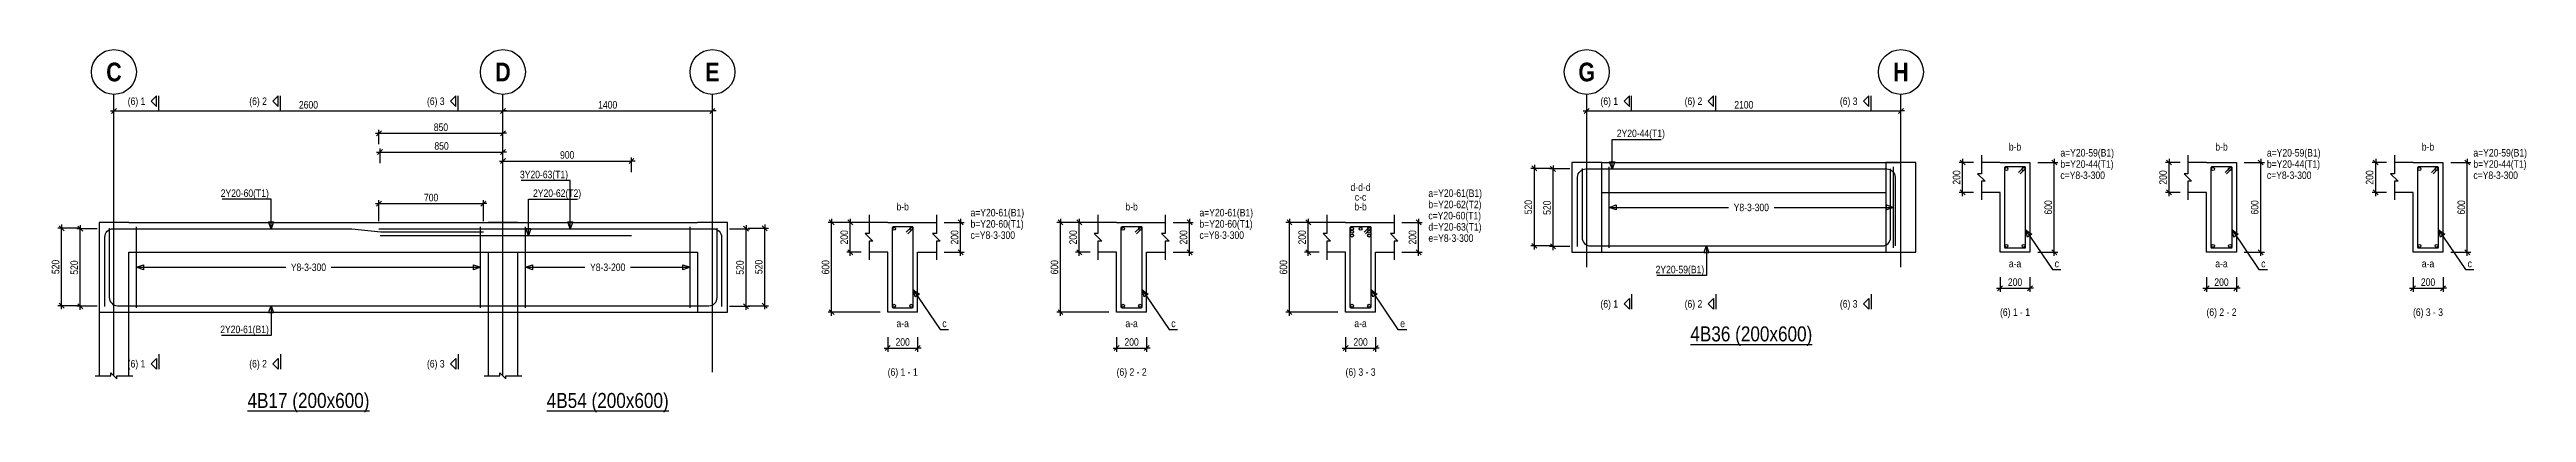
# Model space of a CAD drawing. Extents: x 0 to 206258, y -403073 to 0.
# Drawn here: x 12479 to 45589, y -291014 to -286164 of the extents above; entities that cross this region are included whole.
import ezdxf
from ezdxf.enums import TextEntityAlignment as Align
from ezdxf.lldxf.tags import DXFTag

# ---------------------------------------------------------------- set-up
doc = ezdxf.new("R2010")
doc.units = 0
doc.header["$LTSCALE"] = 1000
for name, color, linetype in [('Axis Circle(Dir 2)', 150, 'Continuous'), ('Axis Label(Dir 1)', 7, 'Continuous'), ('Axis Line(Dir 2)', 150, 'CENTER2'), ('Break Line', 5, 'Continuous'), ('Dimension Line', 5, 'Continuous'), ('Front Elevation Line', 40, 'Continuous'), ('Leader Line', 5, 'Continuous'), ('Link Line', 3, 'Continuous'), ('Rebar Label', 6, 'Continuous'), ('Rebar Line', 7, 'Continuous'), ('Section Label', 1, 'Continuous'), ('Section Line', 1, 'Continuous'), ('Top Rebar Label', 6, 'Continuous'), ('Top Rebar Line', 7, 'Continuous')]:
    doc.layers.add(name, color=color, linetype=linetype)
for name, color, linetype, true_color in [('Back Elevation Line', 191, 'HIDDEN2', 0xd4aaff), ('Beam Label(D)', 94, 'Continuous', 0x008100), ('Beam Line(D)', 112, 'Continuous', 0x00bd5e), ('Link Label', 94, 'Continuous', 0x008100)]:
    doc.layers.add(name, color=color, linetype=linetype, true_color=true_color)
doc.styles.add('Axis Label(Dir 1)', font='ARIALNB.TTF', dxfattribs={"height": 250})
doc.styles.add('Beam Label(D)', font='ARIALN.TTF', dxfattribs={"height": 200})
doc.styles.add('Dimension Text', font='ARIALN.TTF', dxfattribs={"height": 100})
doc.styles.add('Link Label', font='ARIALN.TTF', dxfattribs={"height": 100})
doc.styles.add('Rebar Label', font='ARIALN.TTF', dxfattribs={"height": 100})
doc.styles.add('Section Label', font='ARIALN.TTF', dxfattribs={"height": 100})
doc.styles.add('Top Rebar Label', font='ARIALN.TTF', dxfattribs={"height": 100})
tags = doc.linetypes.add('CENTER2', pattern=[1.125, 0.75, -0.125, 0.125, -0.125]).pattern_tags.tags
tags[10:11] = [DXFTag(74, 4), DXFTag(75, 0), DXFTag(340, '0'), DXFTag(46, 0.0), DXFTag(50, 0.0), DXFTag(44, 0.0), DXFTag(45, 0.0)]
tags[8:9] = [DXFTag(74, 4), DXFTag(75, 0), DXFTag(340, '0'), DXFTag(46, 0.0), DXFTag(50, 0.0), DXFTag(44, 0.0), DXFTag(45, 0.0)]
tags[6:7] = [DXFTag(74, 4), DXFTag(75, 0), DXFTag(340, '0'), DXFTag(46, 0.0), DXFTag(50, 0.0), DXFTag(44, 0.0), DXFTag(45, 0.0)]
tags[4:5] = [DXFTag(74, 4), DXFTag(75, 0), DXFTag(340, '0'), DXFTag(46, 0.0), DXFTag(50, 0.0), DXFTag(44, 0.0), DXFTag(45, 0.0)]
tags = doc.linetypes.add('HIDDEN2', pattern=[0.1875, 0.125, -0.0625]).pattern_tags.tags
tags[6:7] = [DXFTag(74, 4), DXFTag(75, 0), DXFTag(340, '0'), DXFTag(46, 0.0), DXFTag(50, 0.0), DXFTag(44, 0.0), DXFTag(45, 0.0)]
tags[4:5] = [DXFTag(74, 4), DXFTag(75, 0), DXFTag(340, '0'), DXFTag(46, 0.0), DXFTag(50, 0.0), DXFTag(44, 0.0), DXFTag(45, 0.0)]
doc.dimstyles.new('BEAM', dxfattribs={"dimtxt": 100, "dimasz": 30, "dimexe": 48.3, "dimexo": 103.5, "dimgap": 30, "dimtad": 1, "dimtoh": 1, "dimdec": 1, "dimlfac": 0.5, "dimdsep": 46, "dimtxsty": 'Dimension Text', "dimblk": 'PCDIM_TICK', "dimcen": 0.09, "dimclrd": 5, "dimclre": 5, "dimclrt": 5, "dimadec": 1, "dimazin": 0, "dimtp": 1, "dimtm": 1, "dimtfac": 1, "dimtdec": 4, "dimtofl": 0, "dimtmove": 0, "dimatfit": 3, "dimfxl": 1, "dimtolj": 1, "dimtzin": 0, "dimarcsym": 0})

msp = doc.modelspace()

# ---------------------------------------------------------------- texts
at = {"layer": 'Axis Label(Dir 1)', "transparency": 33554687, "style": 'Axis Label(Dir 1)'}
for s, p in [('C', (13340.146, -286464.284)), ('D', (18540.146, -286464.284)), ('E', (21340.146, -286464.284)), ('G', (33027.055, -286464.284)), ('H', (37227.055, -286464.284))]:
    msp.add_text(s, height=250, dxfattribs=at).set_placement(p, align=Align.MIDDLE_CENTER)
at = {"layer": 'Beam Label(D)', "transparency": 33554687, "style": 'Beam Label(D)'}
for s, p in [('%%U4B36 (200x600)', (35227.055, -289864.284)), ('%%U4B17 (200x600)', (15940.146, -290754.284)), ('%%U4B54 (200x600)', (19940.146, -290754.284))]:
    msp.add_text(s, height=200, dxfattribs=at).set_placement(p, align=Align.TOP_CENTER)
at = {"layer": 'Link Label', "transparency": 33554687, "style": 'Link Label'}
for s, p in [(' c=Y8-3-300', (39327.055, -287894.284)), (' c=Y8-3-300', (42087.294, -287894.284)), (' c=Y8-3-300', (44847.532, -287894.284)), (' c=Y8-3-300', (24758.146, -288694.284)), (' c=Y8-3-300', (27818.384, -288694.284)), (' e=Y8-3-300', (30878.623, -288734.284)), ('c', (39282.055, -289074.284)), ('c', (42042.294, -289074.284)), ('c', (44802.532, -289074.284)), ('c', (24413.146, -289874.284)), ('c', (27473.384, -289874.284)), ('e', (30533.623, -289874.284))]:
    msp.add_text(s, height=100, dxfattribs=at).set_placement(p)
for s, p in [('Y8-3-300', (35227.055, -288274.284)), ('Y8-3-300', (15940.146, -289074.284)), ('Y8-3-200', (19940.146, -289074.284))]:
    msp.add_text(s, height=100, dxfattribs=at).set_placement(p, align=Align.MIDDLE_CENTER)
at = {"layer": 'Rebar Label', "transparency": 33554687, "style": 'Rebar Label'}
for s, p in [('b-b', (38752.055, -287544.284)), ('b-b', (41512.294, -287544.284)), ('b-b', (44272.532, -287544.284)), ('d-d-d', (30003.623, -288084.284)), ('b-b', (23883.146, -288344.284)), ('b-b', (26943.384, -288344.284)), ('b-b', (30003.623, -288344.284)), ('c-c', (30003.623, -288214.284)), ('a-a', (38752.055, -289104.284)), ('a-a', (41512.294, -289104.284)), ('a-a', (44272.532, -289104.284)), ('a-a', (23883.146, -289904.284)), ('a-a', (26943.384, -289904.284)), ('a-a', (30003.623, -289904.284))]:
    msp.add_text(s, height=100, dxfattribs=at).set_placement(p, align=Align.BOTTOM_CENTER)
for s, p in [(' a=Y20-59(B1)', (39327.055, -287594.284)), (' a=Y20-59(B1)', (42087.294, -287594.284)), (' a=Y20-59(B1)', (44847.532, -287594.284)), (' a=Y20-61(B1)', (30878.623, -288134.284)), (' a=Y20-61(B1)', (24758.146, -288394.284)), (' a=Y20-61(B1)', (27818.384, -288394.284))]:
    msp.add_text(s, height=100, dxfattribs=at).set_placement(p)
for s, p in [(' 2Y20-59(B1)', (34597.055, -289154.284)), (' 2Y20-61(B1)', (15410.146, -289954.284))]:
    msp.add_text(s, height=100, dxfattribs=at).set_placement(p, align=Align.RIGHT)
at = {"layer": 'Section Label', "transparency": 33554687, "style": 'Section Label'}
for s, p in [('(6) 1', (13759.435, -286854.994)), ('(6) 2', (15384.435, -286854.994)), ('(6) 3', (17759.435, -286854.994)), ('(6) 1', (33446.344, -286854.994)), ('(6) 2', (34571.344, -286854.994)), ('(6) 3', (36646.344, -286854.994)), ('(6) 1', (33446.344, -289563.573)), ('(6) 2', (34571.344, -289563.573)), ('(6) 3', (36646.344, -289563.573)), ('(6) 1', (13759.435, -290363.573)), ('(6) 2', (15384.435, -290363.573)), ('(6) 3', (17759.435, -290363.573))]:
    msp.add_text(s, height=100, dxfattribs=at).set_placement(p, align=Align.MIDDLE_RIGHT)
for s, p in [('(6) 1 - 1', (38752.055, -289754.284)), ('(6) 2 - 2', (41512.294, -289754.284)), ('(6) 3 - 3', (44272.532, -289754.284)), ('(6) 1 - 1', (23883.146, -290554.284)), ('(6) 2 - 2', (26943.384, -290554.284)), ('(6) 3 - 3', (30003.623, -290554.284))]:
    msp.add_text(s, height=100, dxfattribs=at).set_placement(p, align=Align.BOTTOM_CENTER)
at = {"layer": 'Top Rebar Label', "transparency": 33554687, "style": 'Top Rebar Label'}
for s, p in [(' 2Y20-44(T1)', (33397.055, -287334.284)), (' b=Y20-44(T1)', (39327.055, -287744.284)), (' b=Y20-44(T1)', (42087.294, -287744.284)), (' b=Y20-44(T1)', (44847.532, -287744.284)), (' 2Y20-62(T2)', (18910.146, -288134.284)), (' c=Y20-60(T1)', (30878.623, -288434.284)), (' b=Y20-62(T2)', (30878.623, -288284.284)), (' b=Y20-60(T1)', (24758.146, -288544.284)), (' b=Y20-60(T1)', (27818.384, -288544.284)), (' d=Y20-63(T1)', (30878.623, -288584.284))]:
    msp.add_text(s, height=100, dxfattribs=at).set_placement(p)
for s, p in [(' 2Y20-60(T1)', (15410.146, -288134.284)), (' 3Y20-63(T1)', (19410.146, -287884.284))]:
    msp.add_text(s, height=100, dxfattribs=at).set_placement(p, align=Align.RIGHT)

# ---------------------------------------------------------------- blocks, each defined once
blk = doc.blocks.new('PCDIM_TICK')
at = {"layer": 'Dimension Line', "color": 0, "transparency": 33554687}
for p, q in [((1.1, 1.1), (-1.1, -1.1)), ((1.6, 0), (0, 0))]:
    blk.add_line(p, q, dxfattribs=at)
blk = doc.blocks.new('*U3572')
at = {"layer": 'Dimension Line', "color": 5, "true_color": 0x0000ff, "transparency": 16777216}
for p, q in [((16882, -288457), (16882, -288176)), ((16882, -288224), (18278, -288224)), ((18278, -288457), (18278, -288176))]:
    blk.add_line(p, q, dxfattribs=at)
at = {"layer": 'Dimension Line', "color": 5, "true_color": 0x0000ff, "transparency": 16777216, "xscale": 30, "yscale": 30, "rotation": 180.0000000000004}
blk.add_blockref('PCDIM_TICK', (16882, -288224), dxfattribs=at)
at = {"layer": 'Dimension Line', "color": 5, "true_color": 0x0000ff, "transparency": 16777216, "xscale": 30, "yscale": 30}
blk.add_blockref('PCDIM_TICK', (18278, -288224), dxfattribs=at)
at = {"layer": 'Dimension Line', "color": 5, "true_color": 0x0000ff, "transparency": 16777216, "insert": (17580, -288194), "char_height": 100, "width": 180.83, "attachment_point": 8, "style": 'Dimension Text'}
blk.add_mtext('700', dxfattribs=at)
blk = doc.blocks.new('*U3573')
at = {"layer": 'Dimension Line', "color": 5, "true_color": 0x0000ff, "transparency": 16777216}
for p, q in [((16898, -287681), (16898, -287486)), ((16898, -287534), (18540, -287534)), ((18540, -287681), (18540, -287486))]:
    blk.add_line(p, q, dxfattribs=at)
at = {"layer": 'Dimension Line', "color": 5, "true_color": 0x0000ff, "transparency": 16777216, "xscale": 30, "yscale": 30, "rotation": 180.0000000000004}
blk.add_blockref('PCDIM_TICK', (16898, -287534), dxfattribs=at)
at = {"layer": 'Dimension Line', "color": 5, "true_color": 0x0000ff, "transparency": 16777216, "xscale": 30, "yscale": 30}
blk.add_blockref('PCDIM_TICK', (18540, -287534), dxfattribs=at)
at = {"layer": 'Dimension Line', "color": 5, "true_color": 0x0000ff, "transparency": 16777216, "insert": (17719, -287504), "char_height": 100, "width": 181.5, "attachment_point": 8, "style": 'Dimension Text'}
blk.add_mtext('850', dxfattribs=at)
blk = doc.blocks.new('*U3574')
at = {"layer": 'Dimension Line', "color": 5, "true_color": 0x0000ff, "transparency": 16777216}
for p, q in [((16882, -287431), (16882, -287236)), ((16882, -287284), (18540, -287284)), ((18540, -287431), (18540, -287236))]:
    blk.add_line(p, q, dxfattribs=at)
at = {"layer": 'Dimension Line', "color": 5, "true_color": 0x0000ff, "transparency": 16777216, "xscale": 30, "yscale": 30, "rotation": 180.0000000000004}
blk.add_blockref('PCDIM_TICK', (16882, -287284), dxfattribs=at)
at = {"layer": 'Dimension Line', "color": 5, "true_color": 0x0000ff, "transparency": 16777216, "xscale": 30, "yscale": 30}
blk.add_blockref('PCDIM_TICK', (18540, -287284), dxfattribs=at)
at = {"layer": 'Dimension Line', "color": 5, "true_color": 0x0000ff, "transparency": 16777216, "insert": (17711, -287254), "char_height": 100, "width": 181.5, "attachment_point": 8, "style": 'Dimension Text'}
blk.add_mtext('850', dxfattribs=at)
blk = doc.blocks.new('*U3575')
at = {"layer": 'Dimension Line', "color": 5, "true_color": 0x0000ff, "transparency": 16777216}
for p, q in [((13115, -288560), (12842, -288560)), ((12890, -289596), (12890, -288560)), ((13115, -289596), (12842, -289596))]:
    blk.add_line(p, q, dxfattribs=at)
at = {"layer": 'Dimension Line', "color": 5, "true_color": 0x0000ff, "transparency": 16777216, "xscale": 30, "yscale": 30}
for p, rotation in [((12890, -288560), 89.99999999999447), ((12890, -289596), 269.9999999999834)]:
    blk.add_blockref('PCDIM_TICK', p, dxfattribs=dict(at, rotation=rotation))
at = {"layer": 'Dimension Line', "color": 5, "true_color": 0x0000ff, "transparency": 16777216, "insert": (12860, -289078), "char_height": 100, "width": 181.5, "attachment_point": 8, "rotation": 90, "style": 'Dimension Text'}
blk.add_mtext('520', dxfattribs=at)
blk = doc.blocks.new('*U3576')
at = {"layer": 'Dimension Line', "color": 5, "true_color": 0x0000ff, "transparency": 16777216}
for p, q in [((12865, -288552), (12592, -288552)), ((12640, -289588), (12640, -288552)), ((12865, -289588), (12592, -289588))]:
    blk.add_line(p, q, dxfattribs=at)
at = {"layer": 'Dimension Line', "color": 5, "true_color": 0x0000ff, "transparency": 16777216, "xscale": 30, "yscale": 30}
for p, rotation in [((12640, -288552), 89.99999999999447), ((12640, -289588), 269.9999999999834)]:
    blk.add_blockref('PCDIM_TICK', p, dxfattribs=dict(at, rotation=rotation))
at = {"layer": 'Dimension Line', "color": 5, "true_color": 0x0000ff, "transparency": 16777216, "insert": (12610, -289070), "char_height": 100, "width": 181.5, "attachment_point": 8, "rotation": 90, "style": 'Dimension Text'}
blk.add_mtext('520', dxfattribs=at)
blk = doc.blocks.new('*U3577')
at = {"layer": 'Dimension Line', "color": 5, "true_color": 0x0000ff, "transparency": 16777216}
for p, q in [((13340, -287131), (13340, -286936)), ((13340, -286984), (18540, -286984)), ((18540, -287131), (18540, -286936))]:
    blk.add_line(p, q, dxfattribs=at)
at = {"layer": 'Dimension Line', "color": 5, "true_color": 0x0000ff, "transparency": 16777216, "xscale": 30, "yscale": 30, "rotation": 180.0000000000004}
blk.add_blockref('PCDIM_TICK', (13340, -286984), dxfattribs=at)
at = {"layer": 'Dimension Line', "color": 5, "true_color": 0x0000ff, "transparency": 16777216, "xscale": 30, "yscale": 30}
blk.add_blockref('PCDIM_TICK', (18540, -286984), dxfattribs=at)
at = {"layer": 'Dimension Line', "color": 5, "true_color": 0x0000ff, "transparency": 16777216, "insert": (15940, -286954), "char_height": 100, "width": 247.25, "attachment_point": 8, "style": 'Dimension Text'}
blk.add_mtext('2600', dxfattribs=at)
blk = doc.blocks.new('*U3590')
at = {"layer": 'Dimension Line', "color": 5, "true_color": 0x0000ff, "transparency": 16777216}
for p, q in [((18540, -287801), (18540, -287606)), ((18540, -287654), (20258, -287654)), ((20258, -287801), (20258, -287606))]:
    blk.add_line(p, q, dxfattribs=at)
at = {"layer": 'Dimension Line', "color": 5, "true_color": 0x0000ff, "transparency": 16777216, "xscale": 30, "yscale": 30, "rotation": 180.0000000000004}
blk.add_blockref('PCDIM_TICK', (18540, -287654), dxfattribs=at)
at = {"layer": 'Dimension Line', "color": 5, "true_color": 0x0000ff, "transparency": 16777216, "xscale": 30, "yscale": 30}
blk.add_blockref('PCDIM_TICK', (20258, -287654), dxfattribs=at)
at = {"layer": 'Dimension Line', "color": 5, "true_color": 0x0000ff, "transparency": 16777216, "insert": (19399, -287624), "char_height": 100, "width": 181.5, "attachment_point": 8, "style": 'Dimension Text'}
blk.add_mtext('900', dxfattribs=at)
blk = doc.blocks.new('*U3591')
at = {"layer": 'Dimension Line', "color": 5, "true_color": 0x0000ff, "transparency": 16777216}
for p, q in [((21566, -288560), (21838, -288560)), ((21790, -289596), (21790, -288560)), ((21566, -289596), (21838, -289596))]:
    blk.add_line(p, q, dxfattribs=at)
at = {"layer": 'Dimension Line', "color": 5, "true_color": 0x0000ff, "transparency": 16777216, "xscale": 30, "yscale": 30}
for p, rotation in [((21790, -288560), 89.99999999999447), ((21790, -289596), 269.9999999999834)]:
    blk.add_blockref('PCDIM_TICK', p, dxfattribs=dict(at, rotation=rotation))
at = {"layer": 'Dimension Line', "color": 5, "true_color": 0x0000ff, "transparency": 16777216, "insert": (21760, -289078), "char_height": 100, "width": 181.5, "attachment_point": 8, "rotation": 90, "style": 'Dimension Text'}
blk.add_mtext('520', dxfattribs=at)
blk = doc.blocks.new('*U3592')
at = {"layer": 'Dimension Line', "color": 5, "true_color": 0x0000ff, "transparency": 16777216}
for p, q in [((21816, -288552), (22088, -288552)), ((22040, -289588), (22040, -288552)), ((21816, -289588), (22088, -289588))]:
    blk.add_line(p, q, dxfattribs=at)
at = {"layer": 'Dimension Line', "color": 5, "true_color": 0x0000ff, "transparency": 16777216, "xscale": 30, "yscale": 30}
for p, rotation in [((22040, -288552), 89.99999999999447), ((22040, -289588), 269.9999999999834)]:
    blk.add_blockref('PCDIM_TICK', p, dxfattribs=dict(at, rotation=rotation))
at = {"layer": 'Dimension Line', "color": 5, "true_color": 0x0000ff, "transparency": 16777216, "insert": (22010, -289070), "char_height": 100, "width": 181.5, "attachment_point": 8, "rotation": 90, "style": 'Dimension Text'}
blk.add_mtext('520', dxfattribs=at)
blk = doc.blocks.new('*U3593')
at = {"layer": 'Dimension Line', "color": 5, "true_color": 0x0000ff, "transparency": 16777216}
for p, q in [((18540, -287131), (18540, -286936)), ((18540, -286984), (21340, -286984)), ((21340, -287131), (21340, -286936))]:
    blk.add_line(p, q, dxfattribs=at)
at = {"layer": 'Dimension Line', "color": 5, "true_color": 0x0000ff, "transparency": 16777216, "xscale": 30, "yscale": 30, "rotation": 180.0000000000004}
blk.add_blockref('PCDIM_TICK', (18540, -286984), dxfattribs=at)
at = {"layer": 'Dimension Line', "color": 5, "true_color": 0x0000ff, "transparency": 16777216, "xscale": 30, "yscale": 30}
blk.add_blockref('PCDIM_TICK', (21340, -286984), dxfattribs=at)
at = {"layer": 'Dimension Line', "color": 5, "true_color": 0x0000ff, "transparency": 16777216, "insert": (19940, -286954), "char_height": 100, "width": 238.4, "attachment_point": 8, "style": 'Dimension Text'}
blk.add_mtext('1400', dxfattribs=at)
blk = doc.blocks.new('*U3578')
at = {"layer": 'Dimension Line', "color": 5, "true_color": 0x0000ff, "transparency": 16777216}
for p, q in [((24437, -288474), (24706, -288474)), ((24658, -288874), (24658, -288474)), ((24437, -288874), (24706, -288874))]:
    blk.add_line(p, q, dxfattribs=at)
at = {"layer": 'Dimension Line', "color": 5, "true_color": 0x0000ff, "transparency": 16777216, "xscale": 30, "yscale": 30}
for p, rotation in [((24658, -288474), 89.99999999999447), ((24658, -288874), 269.9999999999834)]:
    blk.add_blockref('PCDIM_TICK', p, dxfattribs=dict(at, rotation=rotation))
at = {"layer": 'Dimension Line', "color": 5, "true_color": 0x0000ff, "transparency": 16777216, "insert": (24628, -288674), "char_height": 100, "width": 182.77, "attachment_point": 8, "rotation": 90, "style": 'Dimension Text'}
blk.add_mtext('200', dxfattribs=at)
blk = doc.blocks.new('*U3579')
at = {"layer": 'Dimension Line', "color": 5, "true_color": 0x0000ff, "transparency": 16777216}
for p, q in [((23330, -288474), (23135, -288474)), ((23183, -288874), (23183, -288474)), ((23330, -288874), (23135, -288874))]:
    blk.add_line(p, q, dxfattribs=at)
at = {"layer": 'Dimension Line', "color": 5, "true_color": 0x0000ff, "transparency": 16777216, "xscale": 30, "yscale": 30}
for p, rotation in [((23183, -288474), 89.99999999999447), ((23183, -288874), 269.9999999999834)]:
    blk.add_blockref('PCDIM_TICK', p, dxfattribs=dict(at, rotation=rotation))
at = {"layer": 'Dimension Line', "color": 5, "true_color": 0x0000ff, "transparency": 16777216, "insert": (23153, -288674), "char_height": 100, "width": 182.77, "attachment_point": 8, "rotation": 90, "style": 'Dimension Text'}
blk.add_mtext('200', dxfattribs=at)
blk = doc.blocks.new('*U3580')
at = {"layer": 'Dimension Line', "color": 5, "true_color": 0x0000ff, "transparency": 16777216}
for p, q in [((23580, -288474), (22885, -288474)), ((22933, -289674), (22933, -288474)), ((23580, -289674), (22885, -289674))]:
    blk.add_line(p, q, dxfattribs=at)
at = {"layer": 'Dimension Line', "color": 5, "true_color": 0x0000ff, "transparency": 16777216, "xscale": 30, "yscale": 30}
for p, rotation in [((22933, -288474), 89.99999999999447), ((22933, -289674), 269.9999999999834)]:
    blk.add_blockref('PCDIM_TICK', p, dxfattribs=dict(at, rotation=rotation))
at = {"layer": 'Dimension Line', "color": 5, "true_color": 0x0000ff, "transparency": 16777216, "insert": (22903, -289074), "char_height": 100, "width": 181.97, "attachment_point": 8, "rotation": 90, "style": 'Dimension Text'}
blk.add_mtext('600', dxfattribs=at)
blk = doc.blocks.new('*U3581')
at = {"layer": 'Dimension Line', "color": 5, "true_color": 0x0000ff, "transparency": 16777216}
for p, q in [((23683, -290008), (23683, -290203)), ((24083, -290008), (24083, -290203)), ((23683, -290154), (24083, -290154))]:
    blk.add_line(p, q, dxfattribs=at)
at = {"layer": 'Dimension Line', "color": 5, "true_color": 0x0000ff, "transparency": 16777216, "xscale": 30, "yscale": 30, "rotation": 180.0000000000004}
blk.add_blockref('PCDIM_TICK', (23683, -290154), dxfattribs=at)
at = {"layer": 'Dimension Line', "color": 5, "true_color": 0x0000ff, "transparency": 16777216, "xscale": 30, "yscale": 30}
blk.add_blockref('PCDIM_TICK', (24083, -290154), dxfattribs=at)
at = {"layer": 'Dimension Line', "color": 5, "true_color": 0x0000ff, "transparency": 16777216, "insert": (23883, -290124), "char_height": 100, "width": 182.77, "attachment_point": 8, "style": 'Dimension Text'}
blk.add_mtext('200', dxfattribs=at)
blk = doc.blocks.new('*U3582')
at = {"layer": 'Dimension Line', "color": 5, "true_color": 0x0000ff, "transparency": 16777216}
for p, q in [((27497, -288474), (27767, -288474)), ((27718, -288874), (27718, -288474)), ((27497, -288874), (27767, -288874))]:
    blk.add_line(p, q, dxfattribs=at)
at = {"layer": 'Dimension Line', "color": 5, "true_color": 0x0000ff, "transparency": 16777216, "xscale": 30, "yscale": 30}
for p, rotation in [((27718, -288474), 89.99999999999447), ((27718, -288874), 269.9999999999834)]:
    blk.add_blockref('PCDIM_TICK', p, dxfattribs=dict(at, rotation=rotation))
at = {"layer": 'Dimension Line', "color": 5, "true_color": 0x0000ff, "transparency": 16777216, "insert": (27688, -288674), "char_height": 100, "width": 182.77, "attachment_point": 8, "rotation": 90, "style": 'Dimension Text'}
blk.add_mtext('200', dxfattribs=at)
blk = doc.blocks.new('*U3583')
at = {"layer": 'Dimension Line', "color": 5, "true_color": 0x0000ff, "transparency": 16777216}
for p, q in [((26390, -288474), (26195, -288474)), ((26243, -288874), (26243, -288474)), ((26390, -288874), (26195, -288874))]:
    blk.add_line(p, q, dxfattribs=at)
at = {"layer": 'Dimension Line', "color": 5, "true_color": 0x0000ff, "transparency": 16777216, "xscale": 30, "yscale": 30}
for p, rotation in [((26243, -288474), 89.99999999999447), ((26243, -288874), 269.9999999999834)]:
    blk.add_blockref('PCDIM_TICK', p, dxfattribs=dict(at, rotation=rotation))
at = {"layer": 'Dimension Line', "color": 5, "true_color": 0x0000ff, "transparency": 16777216, "insert": (26213, -288674), "char_height": 100, "width": 182.77, "attachment_point": 8, "rotation": 90, "style": 'Dimension Text'}
blk.add_mtext('200', dxfattribs=at)
blk = doc.blocks.new('*U3584')
at = {"layer": 'Dimension Line', "color": 5, "true_color": 0x0000ff, "transparency": 16777216}
for p, q in [((26640, -288474), (25945, -288474)), ((25993, -289674), (25993, -288474)), ((26640, -289674), (25945, -289674))]:
    blk.add_line(p, q, dxfattribs=at)
at = {"layer": 'Dimension Line', "color": 5, "true_color": 0x0000ff, "transparency": 16777216, "xscale": 30, "yscale": 30}
for p, rotation in [((25993, -288474), 89.99999999999447), ((25993, -289674), 269.9999999999834)]:
    blk.add_blockref('PCDIM_TICK', p, dxfattribs=dict(at, rotation=rotation))
at = {"layer": 'Dimension Line', "color": 5, "true_color": 0x0000ff, "transparency": 16777216, "insert": (25963, -289074), "char_height": 100, "width": 181.97, "attachment_point": 8, "rotation": 90, "style": 'Dimension Text'}
blk.add_mtext('600', dxfattribs=at)
blk = doc.blocks.new('*U3585')
at = {"layer": 'Dimension Line', "color": 5, "true_color": 0x0000ff, "transparency": 16777216}
for p, q in [((26743, -290008), (26743, -290203)), ((27143, -290008), (27143, -290203)), ((26743, -290154), (27143, -290154))]:
    blk.add_line(p, q, dxfattribs=at)
at = {"layer": 'Dimension Line', "color": 5, "true_color": 0x0000ff, "transparency": 16777216, "xscale": 30, "yscale": 30, "rotation": 180.0000000000004}
blk.add_blockref('PCDIM_TICK', (26743, -290154), dxfattribs=at)
at = {"layer": 'Dimension Line', "color": 5, "true_color": 0x0000ff, "transparency": 16777216, "xscale": 30, "yscale": 30}
blk.add_blockref('PCDIM_TICK', (27143, -290154), dxfattribs=at)
at = {"layer": 'Dimension Line', "color": 5, "true_color": 0x0000ff, "transparency": 16777216, "insert": (26943, -290124), "char_height": 100, "width": 182.77, "attachment_point": 8, "style": 'Dimension Text'}
blk.add_mtext('200', dxfattribs=at)
blk = doc.blocks.new('*U3586')
at = {"layer": 'Dimension Line', "color": 5, "true_color": 0x0000ff, "transparency": 16777216}
for p, q in [((30557, -288474), (30827, -288474)), ((30779, -288874), (30779, -288474)), ((30557, -288874), (30827, -288874))]:
    blk.add_line(p, q, dxfattribs=at)
at = {"layer": 'Dimension Line', "color": 5, "true_color": 0x0000ff, "transparency": 16777216, "xscale": 30, "yscale": 30}
for p, rotation in [((30779, -288474), 89.99999999999447), ((30779, -288874), 269.9999999999834)]:
    blk.add_blockref('PCDIM_TICK', p, dxfattribs=dict(at, rotation=rotation))
at = {"layer": 'Dimension Line', "color": 5, "true_color": 0x0000ff, "transparency": 16777216, "insert": (30749, -288674), "char_height": 100, "width": 182.77, "attachment_point": 8, "rotation": 90, "style": 'Dimension Text'}
blk.add_mtext('200', dxfattribs=at)
blk = doc.blocks.new('*U3587')
at = {"layer": 'Dimension Line', "color": 5, "true_color": 0x0000ff, "transparency": 16777216}
for p, q in [((29450, -288474), (29255, -288474)), ((29304, -288874), (29304, -288474)), ((29450, -288874), (29255, -288874))]:
    blk.add_line(p, q, dxfattribs=at)
at = {"layer": 'Dimension Line', "color": 5, "true_color": 0x0000ff, "transparency": 16777216, "xscale": 30, "yscale": 30}
for p, rotation in [((29304, -288474), 89.99999999999447), ((29304, -288874), 269.9999999999834)]:
    blk.add_blockref('PCDIM_TICK', p, dxfattribs=dict(at, rotation=rotation))
at = {"layer": 'Dimension Line', "color": 5, "true_color": 0x0000ff, "transparency": 16777216, "insert": (29274, -288674), "char_height": 100, "width": 182.77, "attachment_point": 8, "rotation": 90, "style": 'Dimension Text'}
blk.add_mtext('200', dxfattribs=at)
blk = doc.blocks.new('*U3588')
at = {"layer": 'Dimension Line', "color": 5, "true_color": 0x0000ff, "transparency": 16777216}
for p, q in [((29700, -288474), (29005, -288474)), ((29054, -289674), (29054, -288474)), ((29700, -289674), (29005, -289674))]:
    blk.add_line(p, q, dxfattribs=at)
at = {"layer": 'Dimension Line', "color": 5, "true_color": 0x0000ff, "transparency": 16777216, "xscale": 30, "yscale": 30}
for p, rotation in [((29054, -288474), 89.99999999999447), ((29054, -289674), 269.9999999999834)]:
    blk.add_blockref('PCDIM_TICK', p, dxfattribs=dict(at, rotation=rotation))
at = {"layer": 'Dimension Line', "color": 5, "true_color": 0x0000ff, "transparency": 16777216, "insert": (29024, -289074), "char_height": 100, "width": 181.97, "attachment_point": 8, "rotation": 90, "style": 'Dimension Text'}
blk.add_mtext('600', dxfattribs=at)
blk = doc.blocks.new('*U3589')
at = {"layer": 'Dimension Line', "color": 5, "true_color": 0x0000ff, "transparency": 16777216}
for p, q in [((29804, -290008), (29804, -290203)), ((30204, -290008), (30204, -290203)), ((29804, -290154), (30204, -290154))]:
    blk.add_line(p, q, dxfattribs=at)
at = {"layer": 'Dimension Line', "color": 5, "true_color": 0x0000ff, "transparency": 16777216, "xscale": 30, "yscale": 30, "rotation": 180.0000000000004}
blk.add_blockref('PCDIM_TICK', (29804, -290154), dxfattribs=at)
at = {"layer": 'Dimension Line', "color": 5, "true_color": 0x0000ff, "transparency": 16777216, "xscale": 30, "yscale": 30}
blk.add_blockref('PCDIM_TICK', (30204, -290154), dxfattribs=at)
at = {"layer": 'Dimension Line', "color": 5, "true_color": 0x0000ff, "transparency": 16777216, "insert": (30004, -290124), "char_height": 100, "width": 182.77, "attachment_point": 8, "style": 'Dimension Text'}
blk.add_mtext('200', dxfattribs=at)
blk = doc.blocks.new('*U3594')
at = {"layer": 'Dimension Line', "color": 5, "true_color": 0x0000ff, "transparency": 16777216}
for p, q in [((32802, -287760), (32529, -287760)), ((32577, -288796), (32577, -287760)), ((32802, -288796), (32529, -288796))]:
    blk.add_line(p, q, dxfattribs=at)
at = {"layer": 'Dimension Line', "color": 5, "true_color": 0x0000ff, "transparency": 16777216, "xscale": 30, "yscale": 30}
for p, rotation in [((32577, -287760), 89.99999999999447), ((32577, -288796), 269.9999999999834)]:
    blk.add_blockref('PCDIM_TICK', p, dxfattribs=dict(at, rotation=rotation))
at = {"layer": 'Dimension Line', "color": 5, "true_color": 0x0000ff, "transparency": 16777216, "insert": (32547, -288278), "char_height": 100, "width": 181.5, "attachment_point": 8, "rotation": 90, "style": 'Dimension Text'}
blk.add_mtext('520', dxfattribs=at)
blk = doc.blocks.new('*U3595')
at = {"layer": 'Dimension Line', "color": 5, "true_color": 0x0000ff, "transparency": 16777216}
for p, q in [((32552, -287752), (32279, -287752)), ((32327, -288788), (32327, -287752)), ((32552, -288788), (32279, -288788))]:
    blk.add_line(p, q, dxfattribs=at)
at = {"layer": 'Dimension Line', "color": 5, "true_color": 0x0000ff, "transparency": 16777216, "xscale": 30, "yscale": 30}
for p, rotation in [((32327, -287752), 89.99999999999447), ((32327, -288788), 269.9999999999834)]:
    blk.add_blockref('PCDIM_TICK', p, dxfattribs=dict(at, rotation=rotation))
at = {"layer": 'Dimension Line', "color": 5, "true_color": 0x0000ff, "transparency": 16777216, "insert": (32297, -288270), "char_height": 100, "width": 181.5, "attachment_point": 8, "rotation": 90, "style": 'Dimension Text'}
blk.add_mtext('520', dxfattribs=at)
blk = doc.blocks.new('*U3596')
at = {"layer": 'Dimension Line', "color": 5, "true_color": 0x0000ff, "transparency": 16777216}
for p, q in [((33027, -287131), (33027, -286936)), ((33027, -286984), (37227, -286984)), ((37227, -287131), (37227, -286936))]:
    blk.add_line(p, q, dxfattribs=at)
at = {"layer": 'Dimension Line', "color": 5, "true_color": 0x0000ff, "transparency": 16777216, "xscale": 30, "yscale": 30, "rotation": 180.0000000000004}
blk.add_blockref('PCDIM_TICK', (33027, -286984), dxfattribs=at)
at = {"layer": 'Dimension Line', "color": 5, "true_color": 0x0000ff, "transparency": 16777216, "xscale": 30, "yscale": 30}
blk.add_blockref('PCDIM_TICK', (37227, -286984), dxfattribs=at)
at = {"layer": 'Dimension Line', "color": 5, "true_color": 0x0000ff, "transparency": 16777216, "insert": (35127, -286954), "char_height": 100, "width": 247.25, "attachment_point": 8, "style": 'Dimension Text'}
blk.add_mtext('2100', dxfattribs=at)
blk = doc.blocks.new('*U3597')
at = {"layer": 'Dimension Line', "color": 5, "true_color": 0x0000ff, "transparency": 16777216}
for p, q in [((39056, -287674), (39325, -287674)), ((39277, -288874), (39277, -287674)), ((39056, -288874), (39325, -288874))]:
    blk.add_line(p, q, dxfattribs=at)
at = {"layer": 'Dimension Line', "color": 5, "true_color": 0x0000ff, "transparency": 16777216, "xscale": 30, "yscale": 30}
for p, rotation in [((39277, -287674), 89.99999999999447), ((39277, -288874), 269.9999999999834)]:
    blk.add_blockref('PCDIM_TICK', p, dxfattribs=dict(at, rotation=rotation))
at = {"layer": 'Dimension Line', "color": 5, "true_color": 0x0000ff, "transparency": 16777216, "insert": (39247, -288274), "char_height": 100, "width": 181.97, "attachment_point": 8, "rotation": 90, "style": 'Dimension Text'}
blk.add_mtext('600', dxfattribs=at)
blk = doc.blocks.new('*U3598')
at = {"layer": 'Dimension Line', "color": 5, "true_color": 0x0000ff, "transparency": 16777216}
for p, q in [((38199, -287674), (38004, -287674)), ((38052, -288074), (38052, -287674)), ((38199, -288074), (38004, -288074))]:
    blk.add_line(p, q, dxfattribs=at)
at = {"layer": 'Dimension Line', "color": 5, "true_color": 0x0000ff, "transparency": 16777216, "xscale": 30, "yscale": 30}
for p, rotation in [((38052, -287674), 89.99999999999447), ((38052, -288074), 269.9999999999834)]:
    blk.add_blockref('PCDIM_TICK', p, dxfattribs=dict(at, rotation=rotation))
at = {"layer": 'Dimension Line', "color": 5, "true_color": 0x0000ff, "transparency": 16777216, "insert": (38022, -287874), "char_height": 100, "width": 182.77, "attachment_point": 8, "rotation": 90, "style": 'Dimension Text'}
blk.add_mtext('200', dxfattribs=at)
blk = doc.blocks.new('*U3599')
at = {"layer": 'Dimension Line', "color": 5, "true_color": 0x0000ff, "transparency": 16777216}
for p, q in [((38552, -289208), (38552, -289403)), ((38552, -289354), (38952, -289354)), ((38952, -289208), (38952, -289403))]:
    blk.add_line(p, q, dxfattribs=at)
at = {"layer": 'Dimension Line', "color": 5, "true_color": 0x0000ff, "transparency": 16777216, "xscale": 30, "yscale": 30, "rotation": 180.0000000000004}
blk.add_blockref('PCDIM_TICK', (38552, -289354), dxfattribs=at)
at = {"layer": 'Dimension Line', "color": 5, "true_color": 0x0000ff, "transparency": 16777216, "xscale": 30, "yscale": 30}
blk.add_blockref('PCDIM_TICK', (38952, -289354), dxfattribs=at)
at = {"layer": 'Dimension Line', "color": 5, "true_color": 0x0000ff, "transparency": 16777216, "insert": (38752, -289324), "char_height": 100, "width": 182.77, "attachment_point": 8, "style": 'Dimension Text'}
blk.add_mtext('200', dxfattribs=at)
blk = doc.blocks.new('*U3600')
at = {"layer": 'Dimension Line', "color": 5, "true_color": 0x0000ff, "transparency": 16777216}
for p, q in [((41816, -287674), (42086, -287674)), ((42037, -288874), (42037, -287674)), ((41816, -288874), (42086, -288874))]:
    blk.add_line(p, q, dxfattribs=at)
at = {"layer": 'Dimension Line', "color": 5, "true_color": 0x0000ff, "transparency": 16777216, "xscale": 30, "yscale": 30}
for p, rotation in [((42037, -287674), 89.99999999999447), ((42037, -288874), 269.9999999999834)]:
    blk.add_blockref('PCDIM_TICK', p, dxfattribs=dict(at, rotation=rotation))
at = {"layer": 'Dimension Line', "color": 5, "true_color": 0x0000ff, "transparency": 16777216, "insert": (42007, -288274), "char_height": 100, "width": 181.97, "attachment_point": 8, "rotation": 90, "style": 'Dimension Text'}
blk.add_mtext('600', dxfattribs=at)
blk = doc.blocks.new('*U3601')
at = {"layer": 'Dimension Line', "color": 5, "true_color": 0x0000ff, "transparency": 16777216}
for p, q in [((40959, -287674), (40764, -287674)), ((40812, -288074), (40812, -287674)), ((40959, -288074), (40764, -288074))]:
    blk.add_line(p, q, dxfattribs=at)
at = {"layer": 'Dimension Line', "color": 5, "true_color": 0x0000ff, "transparency": 16777216, "xscale": 30, "yscale": 30}
for p, rotation in [((40812, -287674), 89.99999999999447), ((40812, -288074), 269.9999999999834)]:
    blk.add_blockref('PCDIM_TICK', p, dxfattribs=dict(at, rotation=rotation))
at = {"layer": 'Dimension Line', "color": 5, "true_color": 0x0000ff, "transparency": 16777216, "insert": (40782, -287874), "char_height": 100, "width": 182.77, "attachment_point": 8, "rotation": 90, "style": 'Dimension Text'}
blk.add_mtext('200', dxfattribs=at)
blk = doc.blocks.new('*U3602')
at = {"layer": 'Dimension Line', "color": 5, "true_color": 0x0000ff, "transparency": 16777216}
for p, q in [((41312, -289208), (41312, -289403)), ((41312, -289354), (41712, -289354)), ((41712, -289208), (41712, -289403))]:
    blk.add_line(p, q, dxfattribs=at)
at = {"layer": 'Dimension Line', "color": 5, "true_color": 0x0000ff, "transparency": 16777216, "xscale": 30, "yscale": 30, "rotation": 180.0000000000004}
blk.add_blockref('PCDIM_TICK', (41312, -289354), dxfattribs=at)
at = {"layer": 'Dimension Line', "color": 5, "true_color": 0x0000ff, "transparency": 16777216, "xscale": 30, "yscale": 30}
blk.add_blockref('PCDIM_TICK', (41712, -289354), dxfattribs=at)
at = {"layer": 'Dimension Line', "color": 5, "true_color": 0x0000ff, "transparency": 16777216, "insert": (41512, -289324), "char_height": 100, "width": 182.77, "attachment_point": 8, "style": 'Dimension Text'}
blk.add_mtext('200', dxfattribs=at)
blk = doc.blocks.new('*U3603')
at = {"layer": 'Dimension Line', "color": 5, "true_color": 0x0000ff, "transparency": 16777216}
for p, q in [((44576, -287674), (44846, -287674)), ((44798, -288874), (44798, -287674)), ((44576, -288874), (44846, -288874))]:
    blk.add_line(p, q, dxfattribs=at)
at = {"layer": 'Dimension Line', "color": 5, "true_color": 0x0000ff, "transparency": 16777216, "xscale": 30, "yscale": 30}
for p, rotation in [((44798, -287674), 89.99999999999447), ((44798, -288874), 269.9999999999834)]:
    blk.add_blockref('PCDIM_TICK', p, dxfattribs=dict(at, rotation=rotation))
at = {"layer": 'Dimension Line', "color": 5, "true_color": 0x0000ff, "transparency": 16777216, "insert": (44768, -288274), "char_height": 100, "width": 181.97, "attachment_point": 8, "rotation": 90, "style": 'Dimension Text'}
blk.add_mtext('600', dxfattribs=at)
blk = doc.blocks.new('*U3604')
at = {"layer": 'Dimension Line', "color": 5, "true_color": 0x0000ff, "transparency": 16777216}
for p, q in [((43719, -287674), (43524, -287674)), ((43573, -288074), (43573, -287674)), ((43719, -288074), (43524, -288074))]:
    blk.add_line(p, q, dxfattribs=at)
at = {"layer": 'Dimension Line', "color": 5, "true_color": 0x0000ff, "transparency": 16777216, "xscale": 30, "yscale": 30}
for p, rotation in [((43573, -287674), 89.99999999999447), ((43573, -288074), 269.9999999999834)]:
    blk.add_blockref('PCDIM_TICK', p, dxfattribs=dict(at, rotation=rotation))
at = {"layer": 'Dimension Line', "color": 5, "true_color": 0x0000ff, "transparency": 16777216, "insert": (43543, -287874), "char_height": 100, "width": 182.77, "attachment_point": 8, "rotation": 90, "style": 'Dimension Text'}
blk.add_mtext('200', dxfattribs=at)
blk = doc.blocks.new('*U3605')
at = {"layer": 'Dimension Line', "color": 5, "true_color": 0x0000ff, "transparency": 16777216}
for p, q in [((44073, -289208), (44073, -289403)), ((44073, -289354), (44473, -289354)), ((44473, -289208), (44473, -289403))]:
    blk.add_line(p, q, dxfattribs=at)
at = {"layer": 'Dimension Line', "color": 5, "true_color": 0x0000ff, "transparency": 16777216, "xscale": 30, "yscale": 30, "rotation": 180.0000000000004}
blk.add_blockref('PCDIM_TICK', (44073, -289354), dxfattribs=at)
at = {"layer": 'Dimension Line', "color": 5, "true_color": 0x0000ff, "transparency": 16777216, "xscale": 30, "yscale": 30}
blk.add_blockref('PCDIM_TICK', (44473, -289354), dxfattribs=at)
at = {"layer": 'Dimension Line', "color": 5, "true_color": 0x0000ff, "transparency": 16777216, "insert": (44273, -289324), "char_height": 100, "width": 182.77, "attachment_point": 8, "style": 'Dimension Text'}
blk.add_mtext('200', dxfattribs=at)

# ---------------------------------------------------------------- dimensions: what is measured, and where the dimension line sits
at = {"layer": 'Dimension Line', "transparency": 33554687}
for base, p1, p2, text, picture, middle in [((15940.146, -286984.284), (13340.146, -287234.284), (18540.146, -287234.284), '2600', '*U3577', (15940.146, -286984.284)), ((19940.146, -286984.284), (18540.146, -287234.284), (21340.146, -287234.284), '1400', '*U3593', (19940.146, -286984.284)), ((35127.055, -286984.284), (33027.055, -287234.284), (37227.055, -287234.284), '2100', '*U3596', (35127.055, -286984.284)), ((17711.146, -287284.284), (16882.146, -287534.284), (18540.146, -287534.284), '850', '*U3574', (17711.146, -287284.284)), ((17719.146, -287534.284), (16898.146, -287784.284), (18540.146, -287784.284), '850', '*U3573', (17719.146, -287534.284)), ((19399.146, -287654.284), (18540.146, -287904.284), (20258.146, -287904.284), '900', '*U3590', (19399.146, -287654.284)), ((17580.146, -288224.284), (16882.146, -288560.284), (18278.146, -288560.284), '700', '*U3572', (17580.146, -288224.284)), ((38752.055, -289354.284), (38552.055, -289104.284), (38952.055, -289104.284), '200', '*U3599', (38752.055, -289354.284)), ((41512.294, -289354.284), (41312.294, -289104.284), (41712.294, -289104.284), '200', '*U3602', (41512.294, -289354.284)), ((44272.532, -289354.284), (44072.532, -289104.284), (44472.532, -289104.284), '200', '*U3605', (44272.532, -289354.284)), ((23883.146, -290154.284), (23683.146, -289904.284), (24083.146, -289904.284), '200', '*U3581', (23883.146, -290154.284)), ((26943.384, -290154.284), (26743.384, -289904.284), (27143.384, -289904.284), '200', '*U3585', (26943.384, -290154.284)), ((30003.623, -290154.284), (29803.623, -289904.284), (30203.623, -289904.284), '200', '*U3589', (30003.623, -290154.284))]:
    dim = msp.add_linear_dim(base=base, p1=p1, p2=p2, text=text, dimstyle='BEAM', override={"dimscale": 1, "dimtxt": 100, "dimasz": 30, "dimexe": 48.3, "dimexo": 103.5, "dimgap": 30, "dimtad": 1, "dimtih": 0, "dimdec": 1, "dimlfac": 0.5, "dimzin": 8, "dimlunit": 2, "dimpost": '', "dimtxsty": 'Dimension Text', "dimblk": 'PCDIM_TICK', "dimse1": 0, "dimse2": 0, "dimsd2": 0, "dimclrd": 5, "dimclre": 5, "dimclrt": 5, "dimaunit": 0, "dimadec": 1, "dimazin": 0, "dimtol": 0, "dimtp": 1, "dimtm": 1, "dimtmove": 0}, dxfattribs=at)
    dim.commit()
    dim.dimension.update_dxf_attribs({"geometry": picture, "text_midpoint": middle})
for base, p1, p2, text, picture, middle in [((32327.055, -288270.284), (32655.055, -288788.284), (32655.055, -287752.284), '520', '*U3595', (32327.055, -288270.284)), ((32577.055, -288278.284), (32905.055, -288796.284), (32905.055, -287760.284), '520', '*U3594', (32577.055, -288278.284)), ((38052.055, -287874.284), (38302.055, -288074.284), (38302.055, -287674.284), '200', '*U3598', (38052.055, -287874.284)), ((39277.055, -288274.284), (38952.055, -288874.284), (38952.055, -287674.284), '600', '*U3597', (39277.055, -288274.284)), ((40812.294, -287874.284), (41062.294, -288074.284), (41062.294, -287674.284), '200', '*U3601', (40812.294, -287874.284)), ((42037.294, -288274.284), (41712.294, -288874.284), (41712.294, -287674.284), '600', '*U3600', (42037.294, -288274.284)), ((43572.532, -287874.284), (43822.532, -288074.284), (43822.532, -287674.284), '200', '*U3604', (43572.532, -287874.284)), ((44797.532, -288274.284), (44472.532, -288874.284), (44472.532, -287674.284), '600', '*U3603', (44797.532, -288274.284)), ((12640.146, -289070.284), (12968.146, -289588.284), (12968.146, -288552.284), '520', '*U3576', (12640.146, -289070.284)), ((12890.146, -289078.284), (13218.146, -289596.284), (13218.146, -288560.284), '520', '*U3575', (12890.146, -289078.284)), ((21790.146, -289078.284), (21462.146, -289596.284), (21462.146, -288560.284), '520', '*U3591', (21790.146, -289078.284)), ((22040.146, -289070.284), (21712.146, -289588.284), (21712.146, -288552.284), '520', '*U3592', (22040.146, -289070.284)), ((22933.146, -289074.284), (23683.146, -289674.284), (23683.146, -288474.284), '600', '*U3580', (22933.146, -289074.284)), ((23183.146, -288674.284), (23433.146, -288874.284), (23433.146, -288474.284), '200', '*U3579', (23183.146, -288674.284)), ((24658.146, -288674.284), (24333.146, -288874.284), (24333.146, -288474.284), '200', '*U3578', (24658.146, -288674.284)), ((25993.384, -289074.284), (26743.384, -289674.284), (26743.384, -288474.284), '600', '*U3584', (25993.384, -289074.284)), ((26243.384, -288674.284), (26493.384, -288874.284), (26493.384, -288474.284), '200', '*U3583', (26243.384, -288674.284)), ((27718.384, -288674.284), (27393.384, -288874.284), (27393.384, -288474.284), '200', '*U3582', (27718.384, -288674.284)), ((29053.623, -289074.284), (29803.623, -289674.284), (29803.623, -288474.284), '600', '*U3588', (29053.623, -289074.284)), ((29303.623, -288674.284), (29553.623, -288874.284), (29553.623, -288474.284), '200', '*U3587', (29303.623, -288674.284)), ((30778.623, -288674.284), (30453.623, -288874.284), (30453.623, -288474.284), '200', '*U3586', (30778.623, -288674.284))]:
    dim = msp.add_linear_dim(base=base, p1=p1, p2=p2, angle=90, text=text, dimstyle='BEAM', override={"dimscale": 1, "dimtxt": 100, "dimasz": 30, "dimexe": 48.3, "dimexo": 103.5, "dimgap": 30, "dimtad": 1, "dimtih": 0, "dimdec": 1, "dimlfac": 0.5, "dimzin": 8, "dimlunit": 2, "dimpost": '', "dimtxsty": 'Dimension Text', "dimblk": 'PCDIM_TICK', "dimse1": 0, "dimse2": 0, "dimsd2": 0, "dimclrd": 5, "dimclre": 5, "dimclrt": 5, "dimaunit": 0, "dimadec": 1, "dimazin": 0, "dimtol": 0, "dimtp": 1, "dimtm": 1, "dimtmove": 0}, dxfattribs=at)
    dim.commit()
    dim.dimension.update_dxf_attribs({"geometry": picture, "text_midpoint": middle})

# ---------------------------------------------------------------- linework, layer by layer
at = {"layer": 'Axis Circle(Dir 2)', "transparency": 33554687}
for centre in [(13340.146, -286464.284), (18540.146, -286464.284), (21340.146, -286464.284), (33027.055, -286464.284), (37227.055, -286464.284)]:
    msp.add_circle(centre, 300, dxfattribs=at)
at = {"layer": 'Axis Line(Dir 2)', "transparency": 33554687}
for points in [[(13340.146, -290524.284), (13340.146, -286764.284)], [(18540.146, -290524.284), (18540.146, -286764.284)], [(21340.146, -290474.284), (21340.146, -286764.284)], [(33027.055, -289074.284), (33027.055, -286764.284)], [(37227.055, -289074.284), (37227.055, -286764.284)]]:
    msp.add_lwpolyline(points, dxfattribs=at)
at = {"layer": 'Back Elevation Line', "transparency": 33554687}
for points in [[(33227.055, -287674.284), (32827.055, -287674.284)], [(32827.055, -287674.284), (32827.055, -288874.284)], [(33227.055, -288874.284), (33227.055, -287674.284)], [(37427.055, -287674.284), (37027.055, -287674.284)], [(37027.055, -287674.284), (37027.055, -288874.284)], [(37427.055, -288874.284), (37427.055, -287674.284)], [(13540.146, -288474.284), (13140.146, -288474.284)], [(13140.146, -288474.284), (13140.146, -289674.284)], [(13540.146, -288474.284), (21140.146, -288474.284)], [(21540.146, -288474.284), (21140.146, -288474.284)], [(21540.146, -289674.284), (21540.146, -288474.284)], [(13540.146, -289674.284), (13540.146, -288874.284)], [(13540.146, -288874.284), (21140.146, -288874.284)], [(21140.146, -288874.284), (21140.146, -289674.284)], [(32827.055, -288874.284), (33227.055, -288874.284)], [(37027.055, -288874.284), (37427.055, -288874.284)], [(13140.146, -289674.284), (13540.146, -289674.284)], [(21140.146, -289674.284), (21540.146, -289674.284)]]:
    msp.add_lwpolyline(points, dxfattribs=at)
at = {"layer": 'Beam Line(D)', "transparency": 33554687}
for points in [[(32827.055, -287674.284), (32827.055, -288874.284)], [(33227.055, -287674.284), (32827.055, -287674.284)], [(33227.055, -287674.284), (37227.055, -287674.284)], [(37227.055, -287674.284), (37227.055, -287674.284)], [(38552.055, -287674.284), (38952.055, -287674.284), (38952.055, -288874.284), (38552.055, -288874.284), (38552.055, -288074.284), (38302.055, -288074.284)], [(38552.055, -287674.284), (38302.055, -287674.284)], [(38552.055, -287674.284), (38552.055, -287674.284)], [(41312.294, -287674.284), (41712.294, -287674.284), (41712.294, -288874.284), (41312.294, -288874.284), (41312.294, -288074.284), (41062.294, -288074.284)], [(41312.294, -287674.284), (41062.294, -287674.284)], [(41312.294, -287674.284), (41312.294, -287674.284)], [(44072.532, -287674.284), (44472.532, -287674.284), (44472.532, -288874.284), (44072.532, -288874.284), (44072.532, -288074.284), (43822.532, -288074.284)], [(44072.532, -287674.284), (43822.532, -287674.284)], [(44072.532, -287674.284), (44072.532, -287674.284)], [(13140.146, -288474.284), (13140.146, -290524.284)], [(13540.146, -288474.284), (13140.146, -288474.284)], [(13540.146, -288474.284), (18340.146, -288474.284)], [(18740.146, -288474.284), (18340.146, -288474.284)], [(18740.146, -288474.284), (21140.146, -288474.284)], [(21540.146, -288474.284), (21140.146, -288474.284)], [(21540.146, -289674.284), (21540.146, -288474.284)], [(23683.146, -288474.284), (23433.146, -288474.284)], [(23683.146, -288474.284), (24083.146, -288474.284)], [(23683.146, -288474.284), (23683.146, -288474.284)], [(24083.146, -288474.284), (24083.146, -288474.284)], [(24083.146, -288474.284), (24333.146, -288474.284)], [(26743.384, -288474.284), (26493.384, -288474.284)], [(26743.384, -288474.284), (27143.384, -288474.284)], [(26743.384, -288474.284), (26743.384, -288474.284)], [(27143.384, -288474.284), (27143.384, -288474.284)], [(27143.384, -288474.284), (27393.384, -288474.284)], [(29803.623, -288474.284), (29553.623, -288474.284)], [(29803.623, -288474.284), (30203.623, -288474.284)], [(29803.623, -288474.284), (29803.623, -288474.284)], [(30203.623, -288474.284), (30203.623, -288474.284)], [(30203.623, -288474.284), (30453.623, -288474.284)], [(24083.146, -289674.284), (23683.146, -289674.284), (23683.146, -288874.284), (23433.146, -288874.284)], [(24083.146, -289674.284), (24083.146, -288874.284), (24333.146, -288874.284)], [(27143.384, -289674.284), (26743.384, -289674.284), (26743.384, -288874.284), (26493.384, -288874.284)], [(27143.384, -289674.284), (27143.384, -288874.284), (27393.384, -288874.284)], [(30203.623, -289674.284), (29803.623, -289674.284), (29803.623, -288874.284), (29553.623, -288874.284)], [(30203.623, -289674.284), (30203.623, -288874.284), (30453.623, -288874.284)], [(32827.055, -288874.284), (33227.055, -288874.284)], [(33227.055, -288874.284), (37227.055, -288874.284)], [(37227.055, -288874.284), (37227.055, -288874.284)], [(13540.146, -290524.284), (13540.146, -289674.284)], [(13540.146, -289674.284), (18340.146, -289674.284)], [(18340.146, -289674.284), (18340.146, -290524.284)], [(18740.146, -290524.284), (18740.146, -289674.284)], [(18740.146, -289674.284), (21140.146, -289674.284)], [(21140.146, -289674.284), (21540.146, -289674.284)]]:
    msp.add_lwpolyline(points, dxfattribs=at)
at = {"layer": 'Break Line', "transparency": 33554687}
for points in [[(38302.055, -287574.284), (38302.055, -287824.284), (38252.055, -287824.284), (38352.055, -287924.284), (38302.055, -287924.284), (38302.055, -288174.284)], [(41062.294, -287574.284), (41062.294, -287824.284), (41012.294, -287824.284), (41112.294, -287924.284), (41062.294, -287924.284), (41062.294, -288174.284)], [(43822.532, -287574.284), (43822.532, -287824.284), (43772.532, -287824.284), (43872.532, -287924.284), (43822.532, -287924.284), (43822.532, -288174.284)], [(23433.146, -288374.284), (23433.146, -288624.284), (23383.146, -288624.284), (23483.146, -288724.284), (23433.146, -288724.284), (23433.146, -288974.284)], [(24333.146, -288374.284), (24333.146, -288624.284), (24283.146, -288624.284), (24383.146, -288724.284), (24333.146, -288724.284), (24333.146, -288974.284)], [(26493.384, -288374.284), (26493.384, -288624.284), (26443.384, -288624.284), (26543.384, -288724.284), (26493.384, -288724.284), (26493.384, -288974.284)], [(27393.384, -288374.284), (27393.384, -288624.284), (27343.384, -288624.284), (27443.384, -288724.284), (27393.384, -288724.284), (27393.384, -288974.284)], [(29553.623, -288374.284), (29553.623, -288624.284), (29503.623, -288624.284), (29603.623, -288724.284), (29553.623, -288724.284), (29553.623, -288974.284)], [(30453.623, -288374.284), (30453.623, -288624.284), (30403.623, -288624.284), (30503.623, -288724.284), (30453.623, -288724.284), (30453.623, -288974.284)], [(13090.146, -290524.284), (13300.146, -290524.284), (13300.146, -290484.284), (13380.146, -290564.284), (13380.146, -290524.284), (13590.146, -290524.284)], [(18290.146, -290524.284), (18500.146, -290524.284), (18500.146, -290484.284), (18580.146, -290564.284), (18580.146, -290524.284), (18790.146, -290524.284)]]:
    msp.add_lwpolyline(points, dxfattribs=at)
at = {"layer": 'Front Elevation Line', "transparency": 33554687}
for points in [[(33227.055, -287674.284), (32827.055, -287674.284)], [(32827.055, -287674.284), (32827.055, -288874.284)], [(33227.055, -287674.284), (37027.055, -287674.284)], [(33227.055, -287674.284), (37027.055, -287674.284)], [(37427.055, -287674.284), (37027.055, -287674.284)], [(37427.055, -288874.284), (37427.055, -287674.284)], [(33227.055, -288874.284), (33227.055, -288074.284)], [(33227.055, -288074.284), (37027.055, -288074.284)], [(33227.055, -288074.284), (37027.055, -288074.284)], [(37027.055, -288074.284), (37027.055, -288874.284)], [(13540.146, -288474.284), (13140.146, -288474.284)], [(13140.146, -288474.284), (13140.146, -289674.284)], [(13540.146, -288474.284), (18340.146, -288474.284)], [(18740.146, -288474.284), (18340.146, -288474.284)], [(18740.146, -288474.284), (21140.146, -288474.284)], [(21540.146, -288474.284), (21140.146, -288474.284)], [(21540.146, -289674.284), (21540.146, -288474.284)], [(13540.146, -289674.284), (13540.146, -288874.284)], [(13540.146, -288874.284), (18340.146, -288874.284)], [(18340.146, -288874.284), (18340.146, -289674.284)], [(18740.146, -289674.284), (18740.146, -288874.284)], [(18740.146, -288874.284), (21140.146, -288874.284)], [(21140.146, -288874.284), (21140.146, -289674.284)], [(32827.055, -288874.284), (33227.055, -288874.284)], [(37027.055, -288874.284), (37427.055, -288874.284)], [(13140.146, -289674.284), (13540.146, -289674.284)], [(18340.146, -289674.284), (18740.146, -289674.284)], [(21140.146, -289674.284), (21540.146, -289674.284)]]:
    msp.add_lwpolyline(points, dxfattribs=at)
at = {"layer": 'Leader Line', "transparency": 33554687}
for points in [[(33367.055, -287760.284), (33367.055, -287364.284), (34022.046, -287364.284)], [(33332.853, -287666.314), (33401.257, -287666.314), (33367.055, -287760.284), (33332.853, -287666.314)], [(19440.146, -288560.284), (19440.146, -287914.284), (18785.155, -287914.284)], [(15440.146, -288560.284), (15440.146, -288164.284), (14785.155, -288164.284)], [(18880.146, -288650.284), (18880.146, -288164.284), (19535.137, -288164.284)], [(33327.055, -288274.284), (33421.024, -288240.082), (33421.024, -288308.486), (33327.055, -288274.284), (34922.411, -288274.284)], [(35531.699, -288274.284), (37127.055, -288274.284), (37033.086, -288308.486), (37033.086, -288240.082), (37127.055, -288274.284)], [(15405.944, -288466.314), (15474.348, -288466.314), (15440.146, -288560.284), (15405.944, -288466.314)], [(18845.944, -288556.314), (18914.348, -288556.314), (18880.146, -288650.284), (18845.944, -288556.314)], [(19405.944, -288466.314), (19474.348, -288466.314), (19440.146, -288560.284), (19405.944, -288466.314)], [(38974.996, -288633.009), (38918.312, -288671.297), (38894.055, -288574.284), (38974.996, -288633.009)], [(38894.055, -288574.284), (39252.055, -289104.284), (39365.184, -289104.284)], [(41735.234, -288633.008), (41678.55, -288671.297), (41654.293, -288574.283), (41735.234, -288633.008)], [(41654.293, -288574.283), (42012.294, -289104.284), (42125.423, -289104.284)], [(44495.473, -288633.009), (44438.789, -288671.298), (44414.533, -288574.284), (44495.473, -288633.009)], [(44414.533, -288574.284), (44772.532, -289104.284), (44885.662, -289104.284)], [(13640.146, -289074.284), (13734.115, -289040.082), (13734.115, -289108.486), (13640.146, -289074.284), (15635.502, -289074.284)], [(16244.79, -289074.284), (18240.146, -289074.284), (18146.177, -289108.486), (18146.177, -289040.082), (18240.146, -289074.284)], [(18840.146, -289074.284), (18934.115, -289040.082), (18934.115, -289108.486), (18840.146, -289074.284), (19635.502, -289074.284)], [(20244.79, -289074.284), (21040.146, -289074.284), (20946.176, -289108.486), (20946.176, -289040.082), (21040.146, -289074.284)], [(34627.055, -288788.284), (34627.055, -289184.284), (33964.381, -289184.284)], [(34661.257, -288882.253), (34592.853, -288882.253), (34627.055, -288788.284), (34661.257, -288882.253)], [(24106.086, -289433.009), (24049.402, -289471.298), (24025.146, -289374.284), (24106.086, -289433.009)], [(24025.146, -289374.284), (24383.146, -289904.284), (24496.275, -289904.284)], [(27166.325, -289433.009), (27109.641, -289471.297), (27085.384, -289374.284), (27166.325, -289433.009)], [(27085.384, -289374.284), (27443.384, -289904.284), (27556.513, -289904.284)], [(30226.563, -289433.008), (30169.879, -289471.297), (30145.622, -289374.283), (30226.563, -289433.008)], [(30145.622, -289374.283), (30503.623, -289904.284), (30624.434, -289904.284)], [(15440.146, -289588.284), (15440.146, -289984.284), (14777.472, -289984.284)], [(15474.348, -289682.253), (15405.944, -289682.253), (15440.146, -289588.284), (15474.348, -289682.253)]]:
    msp.add_lwpolyline(points, dxfattribs=at)
at = {"layer": 'Link Line', "transparency": 33554687}
for p, q in [((33327.055, -288816.284), (33327.055, -287732.284)), ((37127.055, -288816.284), (37127.055, -287732.284)), ((13640.146, -289616.284), (13640.146, -288532.284)), ((18240.146, -289616.284), (18240.146, -288532.284)), ((18840.146, -289616.284), (18840.146, -288532.284)), ((21040.146, -289616.284), (21040.146, -288532.284))]:
    msp.add_line(p, q, dxfattribs=at)
for points in [[(38819.244, -287826.894), (38889.954, -287756.183, 0.668178638), (38880.055, -287732.284), (38624.055, -287732.284, 0.414213562), (38610.055, -287746.284), (38610.055, -288802.284, 0.414213562), (38624.055, -288816.284), (38880.055, -288816.284, 0.414213562), (38894.055, -288802.284), (38894.055, -287746.284, 0.668178638), (38870.155, -287736.384), (38799.445, -287807.095)], [(41579.482, -287826.894), (41650.193, -287756.183, 0.668178638), (41640.294, -287732.284), (41384.294, -287732.284, 0.414213562), (41370.294, -287746.284), (41370.294, -288802.284, 0.414213562), (41384.294, -288816.284), (41640.294, -288816.284, 0.414213562), (41654.294, -288802.284), (41654.294, -287746.284, 0.668178638), (41630.394, -287736.384), (41559.683, -287807.095)], [(44339.721, -287826.894), (44410.432, -287756.183, 0.668178638), (44400.532, -287732.284), (44144.532, -287732.284, 0.414213562), (44130.532, -287746.284), (44130.532, -288802.284, 0.414213562), (44144.532, -288816.284), (44400.532, -288816.284, 0.414213562), (44414.532, -288802.284), (44414.532, -287746.284, 0.668178638), (44390.633, -287736.384), (44319.922, -287807.095)], [(23950.334, -288626.894), (24021.045, -288556.183, 0.668178638), (24011.146, -288532.284), (23755.146, -288532.284, 0.414213562), (23741.146, -288546.284), (23741.146, -289602.284, 0.414213562), (23755.146, -289616.284), (24011.146, -289616.284, 0.414213562), (24025.146, -289602.284), (24025.146, -288546.284, 0.668178638), (24001.246, -288536.384), (23930.535, -288607.095)], [(27010.573, -288626.894), (27081.284, -288556.183, 0.668178638), (27071.384, -288532.284), (26815.384, -288532.284, 0.414213562), (26801.384, -288546.284), (26801.384, -289602.284, 0.414213562), (26815.384, -289616.284), (27071.384, -289616.284, 0.414213562), (27085.384, -289602.284), (27085.384, -288546.284, 0.668178638), (27061.485, -288536.384), (26990.774, -288607.095)], [(30070.812, -288626.894), (30141.522, -288556.183, 0.668178638), (30131.623, -288532.284), (29875.623, -288532.284, 0.414213562), (29861.623, -288546.284), (29861.623, -289602.284, 0.414213562), (29875.623, -289616.284), (30131.623, -289616.284, 0.414213562), (30145.623, -289602.284), (30145.623, -288546.284, 0.668178638), (30121.723, -288536.384), (30051.013, -288607.095)]]:
    msp.add_lwpolyline(points, format="xyb", dxfattribs=at)
at = {"layer": 'Rebar Line', "transparency": 33554687}
for points in [[(32965.055, -287752.284), (32965.055, -288678.328, 0.414213562), (33075.011, -288788.284), (36979.099, -288788.284, 0.414213562), (37089.055, -288678.328), (37089.055, -287760.284)], [(13278.146, -288552.284), (13278.146, -289478.328, 0.414213562), (13388.102, -289588.284), (21292.19, -289588.284, 0.414213543), (21402.146, -289478.328), (21402.146, -288552.284)]]:
    msp.add_lwpolyline(points, format="xyb", dxfattribs=at)
for centre in [(38638.055, -287760.284), (38866.055, -287760.284), (41398.294, -287760.284), (41626.294, -287760.284), (44158.532, -287760.284), (44386.532, -287760.284), (23769.146, -288560.284), (23997.146, -288560.284), (26829.384, -288560.284), (27057.384, -288560.284), (29889.623, -288560.284), (29889.623, -288600.284), (29889.623, -288650.284), (30003.623, -288560.284), (30117.623, -288560.284), (30117.623, -288600.284), (30117.623, -288650.284), (38638.055, -288788.284), (38866.055, -288788.284), (41398.294, -288788.284), (41626.294, -288788.284), (44158.532, -288788.284), (44386.532, -288788.284), (23769.146, -289588.284), (23997.146, -289588.284), (26829.384, -289588.284), (27057.384, -289588.284), (29889.623, -289588.284), (30117.623, -289588.284)]:
    msp.add_circle(centre, 20, dxfattribs=at)
at = {"layer": 'Section Line', "transparency": 33554687}
for points in [[(13910.146, -286784.284), (13839.435, -286854.994), (13910.146, -286925.705), (13910.146, -286784.284)], [(13940.146, -286984.284), (13940.146, -286784.284)], [(15535.146, -286784.284), (15464.435, -286854.994), (15535.146, -286925.705), (15535.146, -286784.284)], [(15565.146, -286984.284), (15565.146, -286784.284)], [(17910.146, -286784.284), (17839.435, -286854.994), (17910.146, -286925.705), (17910.146, -286784.284)], [(17940.146, -286984.284), (17940.146, -286784.284)], [(33597.055, -286784.284), (33526.344, -286854.994), (33597.055, -286925.705), (33597.055, -286784.284)], [(33627.055, -286984.284), (33627.055, -286784.284)], [(34722.055, -286784.284), (34651.344, -286854.994), (34722.055, -286925.705), (34722.055, -286784.284)], [(34752.055, -286984.284), (34752.055, -286784.284)], [(36797.055, -286784.284), (36726.344, -286854.994), (36797.055, -286925.705), (36797.055, -286784.284)], [(36827.055, -286984.284), (36827.055, -286784.284)], [(33597.055, -289634.284), (33597.055, -289634.284), (33526.344, -289563.573), (33597.055, -289492.862), (33597.055, -289634.284)], [(33627.055, -289434.284), (33627.055, -289634.284)], [(34722.055, -289634.284), (34722.055, -289634.284), (34651.344, -289563.573), (34722.055, -289492.862), (34722.055, -289634.284)], [(34752.055, -289434.284), (34752.055, -289634.284)], [(36797.055, -289634.284), (36797.055, -289634.284), (36726.344, -289563.573), (36797.055, -289492.862), (36797.055, -289634.284)], [(36827.055, -289434.284), (36827.055, -289634.284)], [(13910.146, -290434.284), (13910.146, -290434.284), (13839.435, -290363.573), (13910.146, -290292.862), (13910.146, -290434.284)], [(13940.146, -290234.284), (13940.146, -290434.284)], [(15535.146, -290434.284), (15535.146, -290434.284), (15464.435, -290363.573), (15535.146, -290292.862), (15535.146, -290434.284)], [(15565.146, -290234.284), (15565.146, -290434.284)], [(17910.146, -290434.284), (17910.146, -290434.284), (17839.435, -290363.573), (17910.146, -290292.862), (17910.146, -290434.284)], [(17940.146, -290234.284), (17940.146, -290434.284)]]:
    msp.add_lwpolyline(points, dxfattribs=at)
at = {"layer": 'Top Rebar Line', "transparency": 33554687}
for points in [[(32905.055, -288796.284), (32905.055, -287870.239, -0.414213562), (33015.011, -287760.284), (37039.099, -287760.284, -0.414213562), (37149.055, -287870.239), (37149.055, -288788.284)], [(13218.146, -289596.284), (13218.146, -288670.239, -0.414213562), (13328.102, -288560.284), (16508.662, -288560.284, -0.024922321), (16519.603, -288560.829), (16908.689, -288599.738, 0.024922321), (16919.63, -288600.284), (18278.146, -288600.284)], [(16882.146, -288560.284), (21352.19, -288560.284, -0.414213562), (21462.146, -288670.239), (21462.146, -289596.284)]]:
    msp.add_lwpolyline(points, format="xyb", dxfattribs=at)
msp.add_lwpolyline([(16898.146, -288650.284), (20258.146, -288650.284)], dxfattribs=at)

msp.set_redraw_order([(e.dxf.handle, doc.entitydb.next_handle()) for e in msp.query("TEXT MTEXT ATTDEF DIMENSION ARC_DIMENSION")])  # texts and dimensions are drawn at this point

doc.saveas('drawing.dxf')
